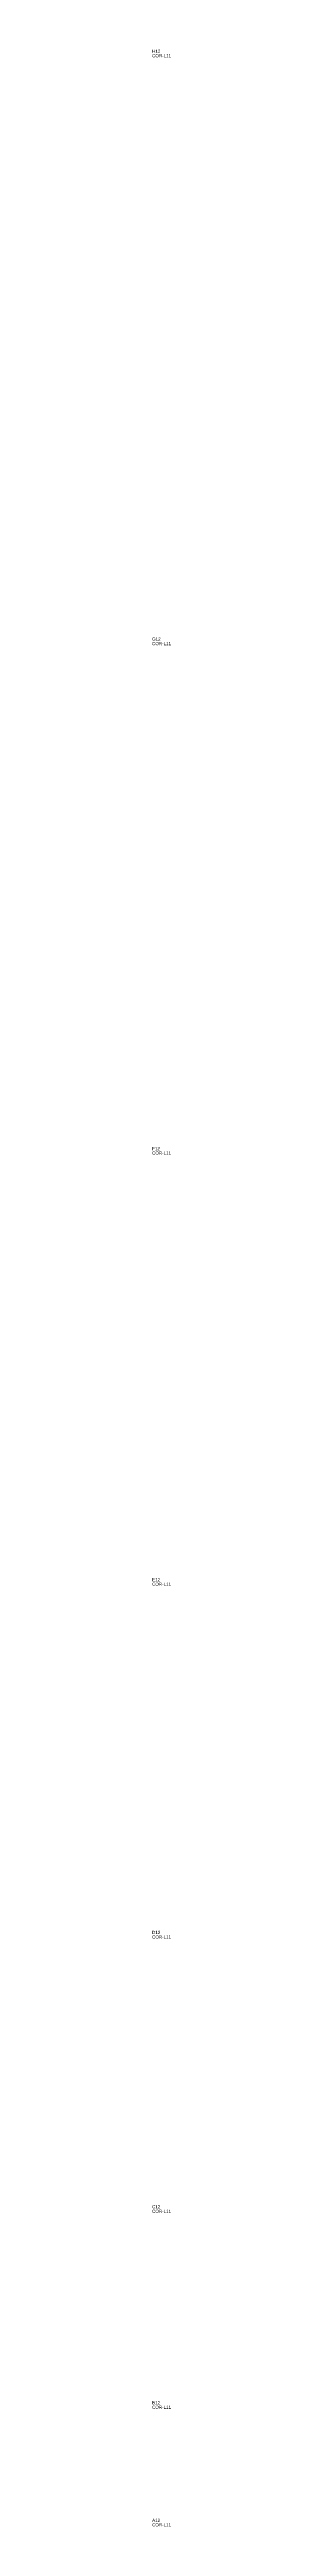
# Model space of a CAD drawing. Header units: metres. Extents: x 222 to 184776, y -1887 to 13778.
# Drawn here: x 9006 to 9035, y -1790 to 2066 of the extents above; entities that cross this region are included whole.
import ezdxf

# ---------------------------------------------------------------- set-up
doc = ezdxf.new("R2010")
doc.units = ezdxf.units.M
doc.layers.add('3', color=3, linetype='CONTINUOUS')
doc.layers.add('AUX00', color=7, linetype='CONTINUOUS')
doc.styles.add('STR_STANDARD', font='arial.ttf')

msp = doc.modelspace()

# ---------------------------------------------------------------- texts
at = {"layer": '3', "style": 'STR_STANDARD'}
for s, p in [('H12', (9006.2, 2060.494385)), ('H12', (9006.2, 2060.494385)), ('G12', (9006.2, 1145.494385)), ('G12', (9006.2, 1145.494385)), ('F12', (9006.2, 352.494385)), ('F12', (9006.2, 352.494385)), ('E12', (9006.2, -318.505615)), ('E12', (9006.2, -318.505615)), ('D12', (9006.2, -867.505615)), ('D12', (9006.2, -867.505615)), ('C12', (9006.2, -1294.505615)), ('C12', (9006.2, -1294.505615)), ('B12', (9006.2, -1599.505615)), ('B12', (9006.2, -1599.505615)), ('A12', (9006.2, -1782.505615)), ('A12', (9006.2, -1782.505615))]:
    msp.add_text(s, height=5, dxfattribs=at).set_placement(p)
at = {"layer": 'AUX00', "style": 'STR_STANDARD'}
for p in [(9006.2, 2053.494385), (9006.2, 2053.494385), (9006.2, 1138.494385), (9006.2, 1138.494385), (9006.2, 345.494385), (9006.2, 345.494385), (9006.2, -325.505615), (9006.2, -325.505615), (9006.2, -874.505615), (9006.2, -874.505615), (9006.2, -1301.505615), (9006.2, -1301.505615), (9006.2, -1606.505615), (9006.2, -1606.505615), (9006.2, -1789.505615), (9006.2, -1789.505615)]:
    msp.add_text('COR-L11', height=5, dxfattribs=at).set_placement(p)

doc.saveas('drawing.dxf')
